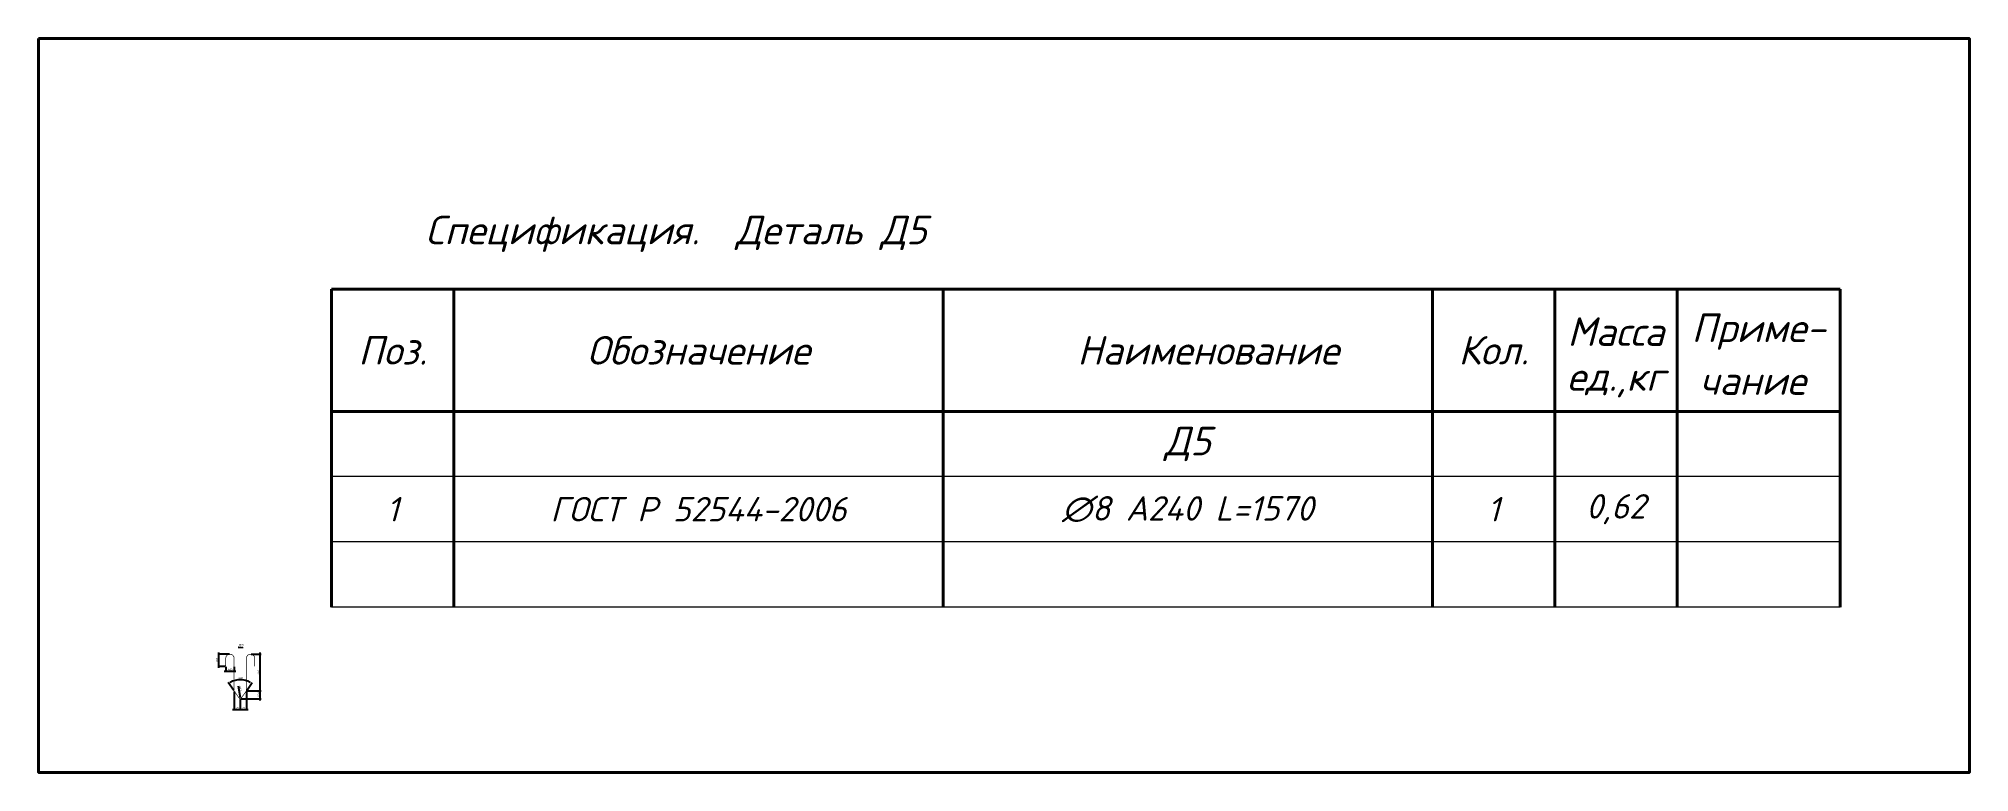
# Model space of a CAD drawing. Header units: millimetres. Extents: x -1807136 to 209800, y 0 to 410608.
# Drawn here: x 161999 to 185676, y 56757 to 65759 of the extents above; entities that cross this region are included whole.
import ezdxf
from ezdxf.enums import TextEntityAlignment as Align

# ---------------------------------------------------------------- set-up
doc = ezdxf.new("R2010")
doc.units = ezdxf.units.MM
doc.header["$PDMODE"] = 3
doc.layers.get('0').update_dxf_attribs({"lineweight": 5})
doc.layers.get('Defpoints').update_dxf_attribs({"lineweight": 0})
for name, color, linetype, lineweight in [('#Dimensions', 7, 'Continuous', 9), ('#Арматура', 152, 'Continuous', 30), ('k_ Размеры', 7, 'Continuous', 15), ('k_ Рамка', 252, 'Continuous', 40)]:
    doc.layers.add(name, color=color, linetype=linetype, lineweight=lineweight)
doc.styles.add('STEP PR', font='isocpeui.ttf')
doc.dimstyles.new('SPDS', dxfattribs={"dimscale": 10, "dimtxt": 2.5, "dimasz": 2, "dimexe": 1.25, "dimexo": 0.625, "dimtad": 1, "dimdec": 0, "dimrnd": 0.001, "dimtxsty": 'STEP PR', "dimblk": 'ARCHTICK', "dimcen": 2.5, "dimdle": 2, "dimclrd": 256, "dimclre": 256, "dimclrt": 7, "dimadec": 0, "dimazin": 2, "dimtfac": 0.75, "dimtdec": 0, "dimtmove": 1, "dimatfit": 3, "dimfxl": 1, "dimtolj": 1, "dimarcsym": 1})

msp = doc.modelspace()

# ---------------------------------------------------------------- texts
at = {"char_height": 300, "attachment_point": 5, "style": 'STEP PR'}
for s, insert, width in [('∅8 A240 L=1570', (176090.34481, 59986.19614), 6000), ('0,62', (181340.34481, 59986.19614), 1535.1078645), ('1', (166340.34481, 59986.19614), 1535.1078645), ('ГОСТ Р 52544-2006', (170090.34481, 59986.19614), 6000), ('1', (179840.34481, 59986.19614), 1535.1078645)]:
    msp.add_mtext(s, dxfattribs=dict(at, insert=insert, width=width))
at = {"layer": 'k_ Размеры', "insert": (164476.68891, 58310.97334), "char_height": 35, "width": 165.2115791, "attachment_point": 5, "style": 'STEP PR'}
msp.add_mtext('\\A1;{\\LД5}', dxfattribs=at)
at = {"layer": 'k_ Рамка', "insert": (176090.34481, 60785.93479), "char_height": 350, "width": 6000, "attachment_point": 5, "line_spacing_factor": 0.96, "style": 'STEP PR'}
msp.add_mtext('{\\fISOCPEUR|b1|i1|c204|p34;Д5}', dxfattribs=at)

# ---------------------------------------------------------------- blocks, each defined once
blk = doc.blocks.new('*U179')
for p, q in [((-18500, -1500), (0, -1500)), ((-18500, -3000), (-18500, -1500)), ((-17000, -3000), (-17000, -1500)), ((-11000, -3000), (-11000, -1500)), ((-5000, -3000), (-5000, -1500)), ((-3500, -3000), (-3500, -1500)), ((-2000, -3000), (-2000, -1500)), ((0, -1500), (0, -3000)), ((0, -3000), (-18500, -3000)), ((-18500, -5400), (-18500, -3000)), ((-17000, -5400), (-17000, -3000)), ((-11000, -5400), (-11000, -3000)), ((-5000, -5400), (-5000, -3000)), ((-3500, -5400), (-3500, -3000)), ((-2000, -5400), (-2000, -3000)), ((0, -5400), (0, -3000))]:
    blk.add_line(p, q)
at = {"color": 8, "lineweight": 20}
for p, q in [((0, -3800), (-18500, -3800)), ((0, -4600), (-18500, -4600)), ((0, -5400), (-18500, -5400))]:
    blk.add_line(p, q, dxfattribs=at)
at = {"style": 'STEP PR'}
for s, p in [('Масса', (-2750, -2021)), ('Приме-', (-1000, -2021)), ('Поз.', (-17750, -2250)), ('Обозначение', (-14000, -2250)), ('Наименование', (-7750, -2250)), ('Кол.', (-4250, -2250)), ('ед.,кг', (-2750, -2613)), ('чание', (-1073, -2622))]:
    blk.add_text(s, height=350, dxfattribs=at).set_placement(p, align=Align.MIDDLE)
at = {"style": 'STEP PR', "flags": 8}
blk.add_attdef('СПЕЦИФИКАЦИЯ', (-18463, -950), '', height=400, dxfattribs=at)
blk = doc.blocks.new('*D448')
at = {"layer": '#Dimensions', "lineweight": -2, "transparency": 16777216}
blk.add_line((164448, 57818), (164469, 57677), dxfattribs=at)
at = {"layer": '#Dimensions', "transparency": 16777216}
blk.add_solid([(164472, 57678), (164465, 57677), (164472, 57658)], dxfattribs=at)
at = {"layer": 'Defpoints', "color": 0, "transparency": 16777216}
for p in [(164470, 57667), (164472, 57658)]:
    blk.add_point(p, dxfattribs=at)
at = {"layer": '#Dimensions', "color": 7, "transparency": 16777216, "insert": (164471, 57789), "char_height": 25, "attachment_point": 5, "rotation": 278.4504, "style": 'STEP PR'}
blk.add_mtext('\\A1;R12', dxfattribs=at)
blk = doc.blocks.new('*D449')
at = {"layer": '#Dimensions', "lineweight": -2, "transparency": 16777216}
for p, q in [((164393, 57763), (164325, 57859)), ((164551, 57763), (164619, 57859))]:
    blk.add_line(p, q, dxfattribs=at)
blk.add_arc((164472, 57651), 243, 59.5804, 120.4196, dxfattribs=at)
at = {"layer": '#Dimensions', "transparency": 16777216}
for points in [[(164351, 57857), (164347, 57863), (164332, 57849)], [(164596, 57863), (164593, 57857), (164611, 57849)]]:
    blk.add_solid(points, dxfattribs=at)
at = {"layer": 'Defpoints', "color": 0, "transparency": 16777216}
for p in [(164521, 57888), (164396, 57758), (164462, 57664), (164481, 57664), (164547, 57758)]:
    blk.add_point(p, dxfattribs=at)
at = {"layer": '#Dimensions', "color": 7, "transparency": 16777216, "insert": (164472, 57912), "char_height": 25, "attachment_point": 5, "style": 'STEP PR'}
blk.add_mtext('\\A1;70°', dxfattribs=at)
blk = doc.blocks.new('_ArchTick')
at = {"color": 0, "linetype": 'ByBlock', "const_width": 0.15}
blk.add_lwpolyline([(-0.5, -0.5), (0.5, 0.5)], dxfattribs=at)
blk = doc.blocks.new('*D450')
at = {"layer": 'Defpoints', "color": 0, "transparency": 16777216}
for p in [(164472, 57658), (164547, 57758), (164716, 57758)]:
    blk.add_point(p, dxfattribs=at)
at = {"layer": 'k_ Размеры', "lineweight": -2, "transparency": 16777216}
for p, q in [((164716, 57638), (164716, 57778)), ((164478, 57658), (164729, 57658)), ((164553, 57758), (164729, 57758))]:
    blk.add_line(p, q, dxfattribs=at)
at = {"layer": 'k_ Размеры', "lineweight": -2, "transparency": 16777216, "xscale": 20, "yscale": 20, "zscale": 20}
for p, rotation in [((164716, 57758), 90), ((164716, 57658), 270)]:
    blk.add_blockref('_ArchTick', p, dxfattribs=dict(at, rotation=rotation))
at = {"layer": 'k_ Размеры', "color": 7, "transparency": 16777216, "insert": (164697, 57708), "char_height": 25, "attachment_point": 5, "rotation": 90, "style": 'STEP PR'}
blk.add_mtext('\\A1;100', dxfattribs=at)
blk = doc.blocks.new('*D451')
at = {"layer": 'Defpoints', "color": 0, "transparency": 16777216}
for p in [(164598, 58208), (164716, 58208), (164547, 57758)]:
    blk.add_point(p, dxfattribs=at)
at = {"layer": 'k_ Размеры', "lineweight": -2, "transparency": 16777216}
for p, q in [((164604, 58208), (164729, 58208)), ((164716, 57738), (164716, 58228)), ((164553, 57758), (164729, 57758))]:
    blk.add_line(p, q, dxfattribs=at)
at = {"layer": 'k_ Размеры', "lineweight": -2, "transparency": 16777216, "xscale": 20, "yscale": 20, "zscale": 20}
for p, rotation in [((164716, 58208), 90), ((164716, 57758), 270)]:
    blk.add_blockref('_ArchTick', p, dxfattribs=dict(at, rotation=rotation))
at = {"layer": 'k_ Размеры', "color": 7, "transparency": 16777216, "insert": (164697, 57983), "char_height": 25, "attachment_point": 5, "rotation": 90, "style": 'STEP PR'}
blk.add_mtext('\\A1;450', dxfattribs=at)
blk = doc.blocks.new('*D452')
at = {"layer": 'Defpoints', "color": 0, "transparency": 16777216}
for p in [(164396, 57758), (164472, 57658), (164472, 57529)]:
    blk.add_point(p, dxfattribs=at)
at = {"layer": 'k_ Размеры', "lineweight": -2, "transparency": 16777216}
for p, q in [((164396, 57751), (164396, 57517)), ((164472, 57651), (164472, 57517)), ((164376, 57529), (164492, 57529))]:
    blk.add_line(p, q, dxfattribs=at)
at = {"layer": 'k_ Размеры', "lineweight": -2, "transparency": 16777216, "xscale": 20, "yscale": 20, "zscale": 20, "rotation": 180}
blk.add_blockref('_ArchTick', (164396, 57529), dxfattribs=at)
at = {"layer": 'k_ Размеры', "lineweight": -2, "transparency": 16777216, "xscale": 20, "yscale": 20, "zscale": 20}
blk.add_blockref('_ArchTick', (164472, 57529), dxfattribs=at)
at = {"layer": 'k_ Размеры', "color": 7, "transparency": 16777216, "insert": (164434, 57548), "char_height": 25, "attachment_point": 5, "style": 'STEP PR'}
blk.add_mtext('\\A1;75', dxfattribs=at)
blk = doc.blocks.new('*D453')
at = {"layer": 'Defpoints', "color": 0, "transparency": 16777216}
for p in [(164472, 57658), (164547, 57758), (164547, 57529)]:
    blk.add_point(p, dxfattribs=at)
at = {"layer": 'k_ Размеры', "lineweight": -2, "transparency": 16777216}
for p, q in [((164472, 57651), (164472, 57517)), ((164547, 57751), (164547, 57517)), ((164452, 57529), (164567, 57529))]:
    blk.add_line(p, q, dxfattribs=at)
at = {"layer": 'k_ Размеры', "lineweight": -2, "transparency": 16777216, "xscale": 20, "yscale": 20, "zscale": 20, "rotation": 180}
blk.add_blockref('_ArchTick', (164472, 57529), dxfattribs=at)
at = {"layer": 'k_ Размеры', "lineweight": -2, "transparency": 16777216, "xscale": 20, "yscale": 20, "zscale": 20}
blk.add_blockref('_ArchTick', (164547, 57529), dxfattribs=at)
at = {"layer": 'k_ Размеры', "color": 7, "transparency": 16777216, "insert": (164509, 57548), "char_height": 25, "attachment_point": 5, "style": 'STEP PR'}
blk.add_mtext('\\A1;75', dxfattribs=at)
blk = doc.blocks.new('*D454')
at = {"layer": 'Defpoints', "color": 0, "transparency": 16777216}
for p in [(164294, 58058), (164396, 58058), (164396, 57998)]:
    blk.add_point(p, dxfattribs=at)
at = {"layer": 'k_ Размеры', "lineweight": -2, "transparency": 16777216}
for p, q in [((164294, 58051), (164294, 57986)), ((164396, 58051), (164396, 57986)), ((164274, 57998), (164416, 57998))]:
    blk.add_line(p, q, dxfattribs=at)
at = {"layer": 'k_ Размеры', "lineweight": -2, "transparency": 16777216, "xscale": 20, "yscale": 20, "zscale": 20, "rotation": 180}
blk.add_blockref('_ArchTick', (164294, 57998), dxfattribs=at)
at = {"layer": 'k_ Размеры', "lineweight": -2, "transparency": 16777216, "xscale": 20, "yscale": 20, "zscale": 20}
blk.add_blockref('_ArchTick', (164396, 57998), dxfattribs=at)
at = {"layer": 'k_ Размеры', "color": 7, "transparency": 16777216, "insert": (164345, 58017), "char_height": 25, "attachment_point": 5, "style": 'STEP PR'}
blk.add_mtext('\\A1;100', dxfattribs=at)
blk = doc.blocks.new('*D455')
at = {"layer": 'Defpoints', "color": 0, "transparency": 16777216}
for p in [(164210, 58208), (164294, 58058), (164345, 58208)]:
    blk.add_point(p, dxfattribs=at)
at = {"layer": 'k_ Размеры', "lineweight": -2, "transparency": 16777216}
for p, q in [((164339, 58208), (164198, 58208)), ((164288, 58058), (164198, 58058)), ((164210, 58038), (164210, 58228))]:
    blk.add_line(p, q, dxfattribs=at)
at = {"layer": 'k_ Размеры', "lineweight": -2, "transparency": 16777216, "xscale": 20, "yscale": 20, "zscale": 20}
for p, rotation in [((164210, 58208), 90), ((164210, 58058), 270)]:
    blk.add_blockref('_ArchTick', p, dxfattribs=dict(at, rotation=rotation))
at = {"layer": 'k_ Размеры', "color": 7, "transparency": 16777216, "insert": (164191, 58133), "char_height": 25, "attachment_point": 5, "rotation": 90, "style": 'STEP PR'}
blk.add_mtext('\\A1;150', dxfattribs=at)

# ---------------------------------------------------------------- dimensions: what is measured, and where the dimension line sits
at = {"layer": '#Dimensions'}
dim = msp.add_angular_dim_2l(base=(164520.94723, 57888.34744), line1=((164546.93032, 57757.53581), (164480.8895, 57663.70898)), line2=((164396.37108, 57757.53581), (164462.41191, 57663.70898)), dimstyle='SPDS', override={"dimsah": 1}, dxfattribs=at)
dim.commit()
dim.dimension.update_dxf_attribs({"geometry": '*D449', "text_midpoint": (164471.6507, 57912.31507)})
dim = msp.add_radius_dim(center=(164470.20296, 57667.28061), mpoint=(164471.6507, 57657.53581), text='R12', dimstyle='SPDS', override={"dimsah": 1}, dxfattribs=at)
dim.commit()
dim.dimension.update_dxf_attribs({"geometry": '*D448', "text_midpoint": (164452.57023, 57785.96669), "dimtype": 164})
at = {"layer": 'k_ Размеры'}
for base, p1, p2, picture, middle in [((164210.1642, 58207.53581), (164293.86675, 58057.53581), (164345.11892, 58207.53581), '*D455', (164191.4142, 58132.53581)), ((164716.00104, 58207.53581), (164546.93032, 57757.53581), (164598.18249, 58207.53581), '*D451', (164697.25104, 57982.53581)), ((164716.00104, 57757.53581), (164471.6507, 57657.53581), (164546.93032, 57757.53581), '*D450', (164697.25104, 57707.53581))]:
    dim = msp.add_linear_dim(base=base, p1=p1, p2=p2, angle=90, dimstyle='SPDS', dxfattribs=at)
    dim.commit()
    dim.dimension.update_dxf_attribs({"geometry": picture, "text_midpoint": middle})
dim = msp.add_linear_dim(base=(164396.37108, 57998.0325), p1=(164293.86675, 58057.53581), p2=(164396.37108, 58057.53581), dimstyle='SPDS', override={"dimrnd": 10}, dxfattribs=at)
dim.commit()
dim.dimension.update_dxf_attribs({"geometry": '*D454', "text_midpoint": (164345.11892, 58016.7825)})
for base, p1, p2, picture, middle in [((164471.6507, 57529.03757), (164396.37108, 57757.53581), (164471.6507, 57657.53581), '*D452', (164434.01089, 57547.94855)), ((164546.93032, 57529.03757), (164471.6507, 57657.53581), (164546.93032, 57757.53581), '*D453', (164509.29051, 57547.94855))]:
    dim = msp.add_linear_dim(base=base, p1=p1, p2=p2, dimstyle='SPDS', dxfattribs=at)
    dim.commit()
    dim.dimension.update_dxf_attribs({"geometry": picture, "text_midpoint": middle})

# ---------------------------------------------------------------- linework, layer by layer
at = {"layer": '#Арматура', "const_width": 8}
for points in [[(164293.86675, 58057.53581), (164293.86675, 58057.53581), (164293.86675, 58158.61041, -0.9546017345), (164396.37108, 58158.61041), (164396.37108, 57757.53581), (164462.41191, 57663.70898, 0.3033466836), (164471.6507, 57657.53581, 0.3033466836)], [(164649.43465, 58057.53581), (164649.43465, 58057.53581), (164649.43465, 58158.61041, 0.9546017345), (164546.93032, 58158.61041), (164546.93032, 57757.53581), (164480.8895, 57663.70898, -0.3033466836), (164471.6507, 57657.53581, -0.3033466836)]]:
    msp.add_lwpolyline(points, format="xyb", dxfattribs=at)
at = {"color": 3, "lineweight": 40}
msp.add_lwpolyline([(161999.07715, 65759.17017), (185675.52401, 65759.17017), (185675.52401, 56757.24038), (161999.07715, 56757.24038)], close=True, dxfattribs=at)

# ---------------------------------------------------------------- block references
at = {"layer": 'k_ Рамка'}
ref = msp.add_blockref('*U179', (184090.34481, 64185.93479), dxfattribs=at)
ref.add_attrib('СПЕЦИФИКАЦИЯ', '     Спецификация.  Деталь Д5', (165627.73909, 63236.19959), dxfattribs={"layer": '0', "height": 350, "style": 'STEP PR'})

msp.set_redraw_order([(e.dxf.handle, doc.entitydb.next_handle()) for e in msp.query("TEXT MTEXT ATTDEF DIMENSION ARC_DIMENSION")])  # texts and dimensions are drawn at this point

doc.saveas('drawing.dxf')
